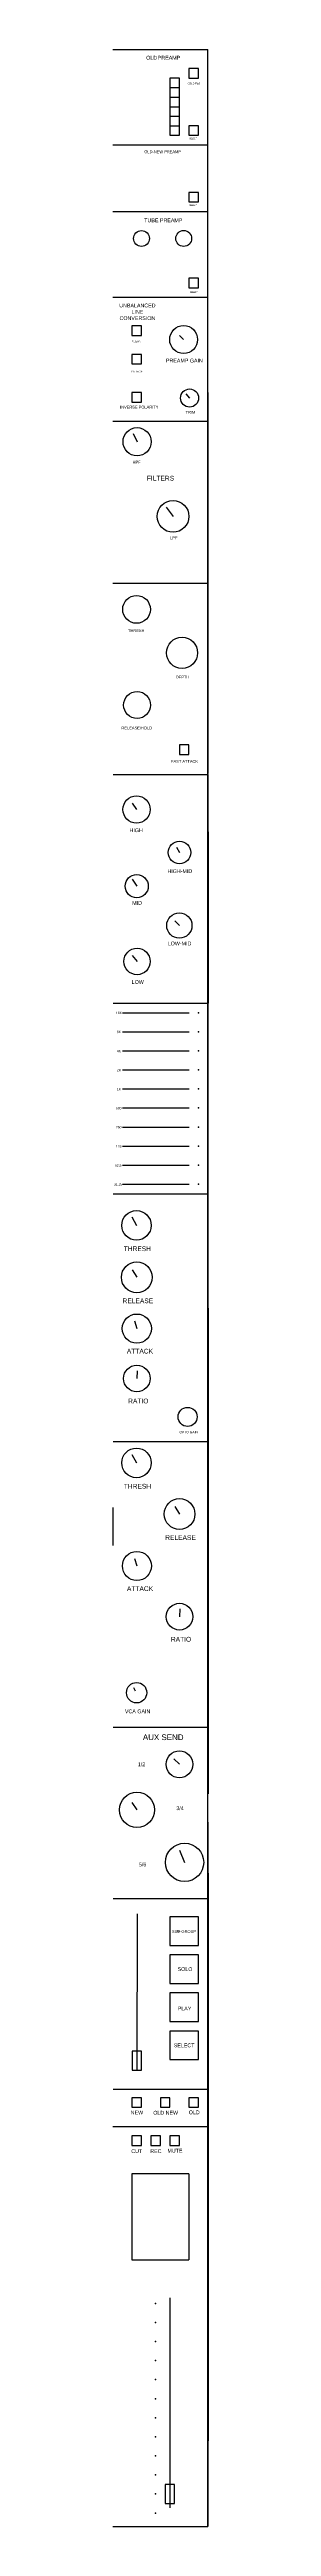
# Model space of a CAD drawing. Header units: inches. Extents: x 0 to 1600, y -1400 to 2600.
# Drawn here: x 400 to 500, y -1400 to 1200 of the extents above; entities that cross this region are included whole.
import ezdxf

# ---------------------------------------------------------------- set-up
doc = ezdxf.new("R2010")
doc.units = ezdxf.units.IN
doc.header["$MEASUREMENT"] = 0
doc.layers.get('0').update_dxf_attribs({"lineweight": 25, "true_color": 0xffffff})
doc.styles.add('textstyle103', font='')
doc.styles.add('textstyle120', font='')
doc.styles.add('textstyle135', font='')
doc.styles.add('textstyle153', font='')
doc.styles.add('textstyle169', font='')
doc.styles.add('textstyle185', font='')
doc.styles.add('textstyle20', font='')
doc.styles.add('textstyle217', font='')
doc.styles.add('textstyle232', font='')
doc.styles.add('textstyle249', font='')
doc.styles.add('textstyle264', font='')
doc.styles.add('textstyle281', font='')
doc.styles.add('textstyle296', font='')
doc.styles.add('textstyle313', font='')
doc.styles.add('textstyle328', font='')
doc.styles.add('textstyle344', font='')
doc.styles.add('textstyle360', font='')
doc.styles.add('textstyle376', font='')
doc.styles.add('textstyle391', font='')
doc.styles.add('textstyle407', font='')
doc.styles.add('textstyle41', font='')
doc.styles.add('textstyle424', font='')
doc.styles.add('textstyle439', font='')
doc.styles.add('textstyle456', font='')
doc.styles.add('textstyle472', font='')
doc.styles.add('textstyle488', font='')
doc.styles.add('textstyle504', font='')
doc.styles.add('textstyle52', font='')
doc.styles.add('textstyle520', font='')
doc.styles.add('textstyle536', font='')
doc.styles.add('textstyle552', font='')
doc.styles.add('textstyle568', font='')
doc.styles.add('textstyle584', font='')
doc.styles.add('textstyle600', font='')
doc.styles.add('textstyle616', font='')
doc.styles.add('textstyle631', font='')
doc.styles.add('textstyle648', font='')
doc.styles.add('textstyle664', font='')
doc.styles.add('textstyle680', font='')
doc.styles.add('textstyle696', font='')
doc.styles.add('textstyle713', font='')
doc.styles.add('textstyle728', font='')
doc.styles.add('textstyle73', font='')
doc.styles.add('textstyle744', font='')
doc.styles.add('textstyle759', font='')
doc.styles.add('textstyle776', font='')
doc.styles.add('textstyle793', font='')
doc.styles.add('textstyle809', font='')
doc.styles.add('textstyle825', font='')
doc.styles.add('textstyle840', font='')
doc.styles.add('textstyle856', font='')
doc.styles.add('textstyle872', font='')
doc.styles.add('textstyle88', font='')
doc.styles.add('textstyle888', font='')
doc.styles.add('textstyle9', font='')
doc.styles.add('textstyle903', font='')
doc.styles.add('textstyle924', font='')
doc.styles.add('textstyle940', font='')
doc.styles.add('textstyle957', font='')
doc.styles.get('textstyle103').set_extended_font_data('Liberation Sans')
doc.styles.get('textstyle120').set_extended_font_data('Liberation Sans')
doc.styles.get('textstyle135').set_extended_font_data('Liberation Sans')
doc.styles.get('textstyle153').set_extended_font_data('Liberation Sans')
doc.styles.get('textstyle169').set_extended_font_data('Liberation Sans')
doc.styles.get('textstyle185').set_extended_font_data('Liberation Sans')
doc.styles.get('textstyle20').set_extended_font_data('Liberation Sans')
doc.styles.get('textstyle217').set_extended_font_data('Liberation Sans')
doc.styles.get('textstyle232').set_extended_font_data('Liberation Sans')
doc.styles.get('textstyle249').set_extended_font_data('Liberation Sans')
doc.styles.get('textstyle264').set_extended_font_data('Liberation Sans')
doc.styles.get('textstyle281').set_extended_font_data('Liberation Sans')
doc.styles.get('textstyle296').set_extended_font_data('Liberation Sans')
doc.styles.get('textstyle313').set_extended_font_data('Liberation Sans')
doc.styles.get('textstyle328').set_extended_font_data('Liberation Sans')
doc.styles.get('textstyle344').set_extended_font_data('Liberation Sans')
doc.styles.get('textstyle360').set_extended_font_data('Liberation Sans')
doc.styles.get('textstyle376').set_extended_font_data('Liberation Sans')
doc.styles.get('textstyle391').set_extended_font_data('Liberation Sans')
doc.styles.get('textstyle407').set_extended_font_data('Liberation Sans')
doc.styles.get('textstyle41').set_extended_font_data('Liberation Sans')
doc.styles.get('textstyle424').set_extended_font_data('Liberation Sans')
doc.styles.get('textstyle439').set_extended_font_data('Liberation Sans')
doc.styles.get('textstyle456').set_extended_font_data('Liberation Sans')
doc.styles.get('textstyle472').set_extended_font_data('Liberation Sans')
doc.styles.get('textstyle488').set_extended_font_data('Liberation Sans')
doc.styles.get('textstyle504').set_extended_font_data('Liberation Sans')
doc.styles.get('textstyle52').set_extended_font_data('Liberation Sans')
doc.styles.get('textstyle520').set_extended_font_data('Liberation Sans')
doc.styles.get('textstyle536').set_extended_font_data('Liberation Sans')
doc.styles.get('textstyle552').set_extended_font_data('Liberation Sans')
doc.styles.get('textstyle568').set_extended_font_data('Liberation Sans')
doc.styles.get('textstyle584').set_extended_font_data('Liberation Sans')
doc.styles.get('textstyle600').set_extended_font_data('Liberation Sans')
doc.styles.get('textstyle616').set_extended_font_data('Liberation Sans')
doc.styles.get('textstyle631').set_extended_font_data('Liberation Sans')
doc.styles.get('textstyle648').set_extended_font_data('Liberation Sans')
doc.styles.get('textstyle664').set_extended_font_data('Liberation Sans')
doc.styles.get('textstyle680').set_extended_font_data('Liberation Sans')
doc.styles.get('textstyle696').set_extended_font_data('Liberation Sans')
doc.styles.get('textstyle713').set_extended_font_data('Liberation Sans')
doc.styles.get('textstyle728').set_extended_font_data('Liberation Sans')
doc.styles.get('textstyle73').set_extended_font_data('Liberation Sans')
doc.styles.get('textstyle744').set_extended_font_data('Liberation Sans')
doc.styles.get('textstyle759').set_extended_font_data('Liberation Sans')
doc.styles.get('textstyle776').set_extended_font_data('Liberation Sans')
doc.styles.get('textstyle793').set_extended_font_data('Liberation Sans')
doc.styles.get('textstyle809').set_extended_font_data('Liberation Sans')
doc.styles.get('textstyle825').set_extended_font_data('Liberation Sans')
doc.styles.get('textstyle840').set_extended_font_data('Liberation Sans')
doc.styles.get('textstyle856').set_extended_font_data('Liberation Sans')
doc.styles.get('textstyle872').set_extended_font_data('Liberation Sans')
doc.styles.get('textstyle88').set_extended_font_data('Liberation Sans')
doc.styles.get('textstyle888').set_extended_font_data('Liberation Sans')
doc.styles.get('textstyle9').set_extended_font_data('Liberation Sans')
doc.styles.get('textstyle903').set_extended_font_data('Liberation Sans')
doc.styles.get('textstyle924').set_extended_font_data('Liberation Sans')
doc.styles.get('textstyle940').set_extended_font_data('Liberation Sans')
doc.styles.get('textstyle957').set_extended_font_data('Liberation Sans')

msp = doc.modelspace()

# ---------------------------------------------------------------- linework, layer by layer
for p, q in [((400.2, 1200), (450.2, 1200)), ((450.2, 1200), (500.2, 1200)), ((500.2, 1100), (500.2, 1200)), ((500.2, -1400), (500.2, 1200)), ((460.2, 1170), (460.2, 1110)), ((470.2, 1170), (460.2, 1170)), ((470.2, 1110), (470.2, 1170)), ((480.2, 1180), (480.2, 1170)), ((490.2, 1180), (480.2, 1180)), ((480.2, 1170), (490.2, 1170)), ((490.2, 1170), (490.2, 1180)), ((460.2, 1160), (470.2, 1160)), ((460.2, 1150), (470.2, 1150)), ((460.2, 1140), (470.2, 1140)), ((460.2, 1130), (470.2, 1130)), ((460.2, 1120), (470.2, 1120)), ((480.2, 1120), (480.2, 1110)), ((490.2, 1120), (480.2, 1120)), ((490.2, 1110), (490.2, 1120)), ((400.2, 1100), (450.2, 1100)), ((450.2, 1100), (500.2, 1100)), ((460.2, 1110), (470.2, 1110)), ((480.2, 1110), (490.2, 1110)), ((500.2, 1030), (500.2, 1100)), ((480.2, 1050), (480.2, 1040)), ((490.2, 1050), (480.2, 1050)), ((480.2, 1040), (490.2, 1040)), ((490.2, 1040), (490.2, 1050)), ((400.2, 1030), (450.2, 1030)), ((450.2, 1030), (500.2, 1030)), ((500.2, 1000), (500.2, 1030)), ((500.2, 940), (500.2, 1000)), ((400.2, 940), (450.2, 940)), ((450.2, 940), (500.2, 940)), ((480.2, 960), (480.2, 950)), ((490.2, 960), (480.2, 960)), ((480.2, 950), (490.2, 950)), ((490.2, 950), (490.2, 960)), ((500.2, 840), (500.2, 940)), ((420.2, 910), (420.2, 900)), ((430.2, 910), (420.2, 910)), ((430.2, 900), (430.2, 910)), ((420.2, 900), (430.2, 900)), ((470.2, 900), (474.6, 895.6)), ((420.2, 880), (420.2, 870)), ((430.2, 880), (420.2, 880)), ((420.2, 870), (430.2, 870)), ((430.2, 870), (430.2, 880)), ((420.2, 840), (420.2, 830)), ((430.2, 840), (420.2, 840)), ((430.2, 830), (430.2, 840)), ((476.8, 838.7), (480.9, 834.2)), ((500.2, 840), (500.2, 440)), ((400.2, 810), (500.2, 810)), ((420.2, 830), (430.2, 830)), ((421.4, 797.1), (425.6, 788.3)), ((456.2, 719.7), (463.5, 710)), ((400.2, 640), (450.2, 640)), ((450.2, 640), (500.2, 640)), ((470.2, 470), (470.2, 460)), ((480.2, 470), (470.2, 470)), ((480.2, 460), (480.2, 470)), ((470.2, 460), (480.2, 460)), ((400.3, 439), (450.3, 439)), ((450.3, 439), (500.2, 439)), ((500.3, 379), (500.3, 439)), ((420.3, 409), (425, 402.3)), ((500.3, 379), (500.3, 199)), ((467.1, 362.6), (470.3, 357.1)), ((420.3, 329), (425.2, 321.8)), ((465.2, 285.4), (470.1, 280.5)), ((420.3, 249), (425.5, 242.8)), ((400.3, 199), (450.3, 199)), ((410.3, 189), (440.3, 189)), ((440.3, 189), (480.3, 189)), ((450.3, 199), (500.2, 199)), ((500.3, -1), (500.3, 199)), ((410.3, 169), (440.3, 169)), ((440.3, 169), (480.3, 169)), ((410.3, 149), (440.3, 149)), ((440.3, 149), (480.3, 149)), ((410.3, 129), (440.3, 129)), ((410.3, 109), (440.3, 109)), ((440.3, 129), (480.3, 129)), ((440.3, 109), (480.3, 109)), ((410.3, 89), (440.3, 89)), ((440.3, 89), (480.3, 89)), ((410.3, 69), (440.3, 69)), ((440.3, 69), (480.3, 69)), ((410.3, 49), (440.3, 49)), ((410.3, 29), (440.3, 29)), ((440.3, 49), (480.3, 49)), ((440.3, 29), (480.3, 29)), ((410.3, 9), (440.3, 9)), ((440.3, 9), (480.3, 9)), ((400.3, -1), (450.3, -1)), ((400.3, -1), (450.3, -1)), ((419.9, -25.3), (424.9, -34.3)), ((450.3, -1), (450.3, -1)), ((450.3, -1), (500.2, -1)), ((500.3, -81), (500.3, -1)), ((420.3, -81), (425.3, -88.8)), ((500.3, -111), (500.3, -81)), ((500.3, -121), (500.3, -101)), ((500.3, -121), (500.3, -451)), ((422.7, -134.5), (425.3, -142.6)), ((425.8, -186.8), (425.3, -195)), ((400.3, -261), (450.3, -261)), ((420, -274.6), (424.9, -283.6)), ((450.3, -261), (500.2, -261)), ((400.3, -360.3), (400.3, -330.3)), ((465.2, -329.5), (470.3, -337.3)), ((400.3, -370.3), (400.3, -350.3)), ((422.7, -383.8), (425.4, -391.8)), ((470.7, -436.8), (470.3, -445)), ((500.3, -451), (500.3, -561)), ((421.8, -519.3), (423.7, -523)), ((400.3, -561), (450.3, -561)), ((450.3, -561), (500.2, -561)), ((500.3, -561), (500.3, -631)), ((464.4, -594.3), (470.2, -600)), ((420.2, -640), (425.4, -647.8)), ((499.8, -633.7), (500.3, -741)), ((470.2, -690), (475.6, -702.9)), ((400.3, -741), (450.3, -741)), ((450.3, -741), (500.2, -741)), ((500.3, -741), (500.3, -941)), ((425.6, -757), (425.3, -921.1)), ((490.2, -760), (460.2, -760)), ((460.2, -760), (460.2, -790)), ((490.2, -790), (490.2, -760)), ((460.2, -790), (490.2, -790)), ((490.2, -800), (460.2, -800)), ((460.2, -800), (460.2, -830)), ((490.2, -830), (490.2, -800)), ((460.2, -830), (490.2, -830)), ((490.2, -840), (460.2, -840)), ((460.2, -840), (460.2, -870)), ((490.2, -870), (490.2, -840)), ((460.2, -870), (490.2, -870)), ((460.2, -880), (460.2, -910)), ((490.2, -880), (460.2, -880)), ((490.2, -910), (490.2, -880)), ((430.3, -901), (420.3, -901)), ((420.3, -901), (420.3, -911)), ((430.3, -921), (430.3, -901)), ((460.2, -910), (490.2, -910)), ((420.3, -911), (420.3, -921)), ((420.3, -921), (430.3, -921)), ((400.3, -941), (450.3, -941)), ((420.2, -950), (420.2, -960)), ((430.2, -950), (420.2, -950)), ((420.2, -960), (430.2, -960)), ((430.2, -960), (430.2, -950)), ((450.2, -950), (450.2, -960)), ((460.2, -950), (450.2, -950)), ((450.2, -960), (460.2, -960)), ((450.3, -941), (450.3, -941)), ((450.3, -941), (500.2, -941)), ((460.2, -960), (460.2, -950)), ((480.2, -950), (480.2, -960)), ((490.2, -950), (480.2, -950)), ((480.2, -960), (490.2, -960)), ((490.2, -960), (490.2, -950)), ((500.3, -941), (500.3, -1221)), ((400.2, -980), (500.2, -980)), ((420.2, -990), (420.2, -1000)), ((430.2, -990), (420.2, -990)), ((420.2, -1000), (430.2, -1000)), ((430.2, -1000), (430.2, -990)), ((440.2, -990), (440.2, -1000)), ((450.2, -990), (440.2, -990)), ((440.2, -1000), (450.2, -1000)), ((450.2, -1000), (450.2, -990)), ((460.2, -990), (460.2, -1000)), ((470.2, -990), (460.2, -990)), ((460.2, -1000), (470.2, -1000)), ((470.2, -1000), (470.2, -990)), ((480.2, -1030), (420.2, -1030)), ((420.2, -1030), (420.2, -1120)), ((480.2, -1030), (480.2, -1120)), ((420.2, -1120), (480.2, -1120)), ((460.2, -1160), (460.2, -1380.5)), ((500.3, -1221), (500.2, -1400)), ((455, -1355.9), (455, -1375.9)), ((465, -1355.9), (455, -1355.9)), ((455, -1375.9), (465, -1375.9)), ((465, -1375.9), (465, -1355.9)), ((400.2, -1400), (500.2, -1400))]:
    msp.add_line(p, q)
for centre, radius in [((430.2, 1001.7), 8.34), ((474.7, 1001.7), 8.35), ((474.6, 895.6), 14.7), ((480.9, 834.2), 9.49), ((425.6, 788.3), 14.8), ((463.5, 710), 16.7), ((425, 612.3), 14.6), ((472.9, 566.7), 16.4), ((425.6, 511.9), 14.2), ((425, 402.3), 14.3), ((470.3, 357.1), 11.9), ((425.2, 321.8), 12.2), ((470.1, 280.5), 13.3), ((425.5, 242.8), 13.9), ((424.9, -34.3), 15.5), ((425.3, -88.8), 16.2), ((425.3, -142.6), 15.3), ((425.3, -195), 14), ((478.8, -235.3), 10), ((424.9, -283.6), 15.5), ((470.3, -337.3), 16.2), ((425.4, -391.8), 15.3), ((470.3, -445), 14), ((425.1, -524.8), 10.7), ((470.2, -600), 14.1), ((425.4, -647.8), 18.5), ((475.6, -702.9), 20.1)]:
    msp.add_circle(centre, radius)
for p in [(490.3, 189), (490.3, 169), (490.3, 149), (490.3, 129), (490.3, 109), (490.3, 89), (490.3, 69), (490.3, 49), (490.3, 29), (490.3, 9), (445, -1165.9), (445, -1185.9), (445, -1205.9), (445, -1225.9), (445, -1245.9), (445, -1265.9), (445, -1285.9), (445, -1305.9), (445, -1325.9), (445, -1345.9), (445, -1365.9), (445, -1385.9)]:
    msp.add_point(p)

# ---------------------------------------------------------------- texts
at = {"char_height": 1}
for s, insert, attachment_point, style in [('\\C7;\\H4;OLD\\H2; \\H4;PREAMP', (453.1, 1191.4), 5, 'textstyle232'), ('\\C7;\\H2;-20dB Pad', (485.1, 1164.5), 5, 'textstyle217'), ('\\C7;\\H3;OLD-NEW PREAMP', (452.5, 1092.7), 5, 'textstyle73'), ('\\C7;\\H1.5;SELECT', (484.6, 1106.6), 5, 'textstyle872'), ('\\C7;\\H4;TUBE PREAMP', (453.2, 1020.7), 5, 'textstyle903'), ('\\C7;\\H1.5;SELECT', (484.6, 1036.6), 5, 'textstyle856'), ('\\C7;\\H1.5;SELECT', (485.2, 945.3), 5, 'textstyle888'), ('\\C7;\\H4;UNBALANCED\\PLINE \\PCONVERSION', (425.9, 924.7), 5, 'textstyle713'), ('\\C7;\\H2;CLEAN', (425, 893.8), 5, 'textstyle744'), ('\\C7;\\H2;VINTAGE', (425.2, 862), 5, 'textstyle759'), ('\\C7;\\H4;PREAMP GAIN', (456, 875.5), 1, 'textstyle344'), ('\\C7;\\H3;INVERSE POLARITY', (407.7, 826.2), 1, 'textstyle313'), ('\\C7;\\H3;TRIM', (476.6, 820.7), 1, 'textstyle360'), ('\\C7;\\H3;HPF', (425.1, 766.9), 5, 'textstyle185'), ('\\C7;\\H5;FILTERS', (450.2, 750), 5, 'textstyle169'), ('\\C7;\\H3;LPF', (464.2, 687.5), 5, 'textstyle153'), ('\\C7;\\H3;THRESH', (424.7, 590), 5, 'textstyle88'), ('\\C7;\\H3;DEPTH', (473.5, 541.3), 5, 'textstyle103'), ('\\C7;\\H3;RELEASE/HOLD', (425.2, 487.8), 5, 'textstyle135'), ('\\C7;\\H3;FAST ATTACK', (475.6, 452.8), 5, 'textstyle120'), ('\\C7;\\H4;HIGH', (424.6, 380.5), 5, 'textstyle776'), ('\\C7;\\H4;HIGH-MID', (470.6, 337.5), 5, 'textstyle809'), ('\\C7;\\H4;MID', (425.6, 304.2), 5, 'textstyle793'), ('\\C7;\\H4;LOW-MID', (470.3, 261.6), 5, 'textstyle840'), ('\\C7;\\H4;LOW', (426.3, 221.2), 5, 'textstyle825'), ('\\C7;\\H2.5;16K', (403.3, 190), 1, 'textstyle631'), ('\\C7;\\H2.5;8K', (404.3, 170), 1, 'textstyle664'), ('\\C7;\\H2.5;4K', (404.3, 150), 1, 'textstyle648'), ('\\C7;\\H2.5;2K', (404.3, 130), 1, 'textstyle696'), ('\\C7;\\H2.5;1K', (404.3, 110), 1, 'textstyle680'), ('\\C7;\\H2.5;500', (403.3, 90), 1, 'textstyle568'), ('\\C7;\\H2.5;250', (403.3, 70), 1, 'textstyle552'), ('\\C7;\\H2.5;62.5', (402.3, 30), 1, 'textstyle584'), ('\\C7;\\H2.5;125', (403.3, 50), 1, 'textstyle600'), ('\\C7;\\H2.5;31.25', (401.3, 10), 1, 'textstyle616'), ('\\H5;THRESH', (411.5, -56.3), 1, 'textstyle472'), ('\\H5;RELEASE', (410.3, -111), 1, 'textstyle504'), ('\\H5;ATTACK', (414.8, -163.8), 1, 'textstyle536'), ('\\H5;RATIO', (416.2, -216.1), 1, 'textstyle424'), ('\\C7;\\H2.5;OPTO GAIN', (470.2, -250), 1, 'textstyle728'), ('\\H5;THRESH', (411.6, -305.6), 1, 'textstyle439'), ('\\H5;RELEASE', (455.2, -359.5), 1, 'textstyle456'), ('\\H5;ATTACK', (414.9, -413.1), 1, 'textstyle488'), ('\\H5;RATIO', (461.2, -466.2), 1, 'textstyle520'), ('\\C7;\\H4;VCA GAIN', (412.8, -542.4), 1, 'textstyle328'), ('\\C7;\\H6;AUX SEND', (453.1, -571.6), 5, 'textstyle249'), ('\\C7;\\H4;1/2', (430.2, -600), 5, 'textstyle281'), ('\\C7;\\H4;3/4', (470.8, -646.1), 5, 'textstyle296'), ('\\C7;\\H4;5/6', (431.4, -705.2), 5, 'textstyle264'), ('\\C2;\\H3;SUB-GROUP', (462.3, -773.9), 1, 'textstyle407'), ('\\C6;\\H4;SOLO', (468.3, -812.9), 1, 'textstyle391'), ('\\C7;\\H4;PLAY', (468.4, -854.3), 1, 'textstyle20'), ('\\C4;\\H4;SELECT', (464.2, -893), 1, 'textstyle376'), ('\\C7;\\H4;NEW', (418.9, -963.5), 1, 'textstyle924'), ('\\C7;\\H4;OLD NEW', (442.6, -963.7), 1, 'textstyle940'), ('\\C7;\\H4;OLD', (480, -963.3), 1, 'textstyle957'), ('\\C7;\\H4;CUT', (419.5, -1004), 1, 'textstyle9'), ('\\C7;\\H4;REC', (439.5, -1004), 1, 'textstyle41'), ('\\C7;\\H4;MUTE', (457.5, -1003.6), 1, 'textstyle52')]:
    msp.add_mtext(s, dxfattribs=dict(at, insert=insert, attachment_point=attachment_point, style=style))

doc.saveas('drawing.dxf')
